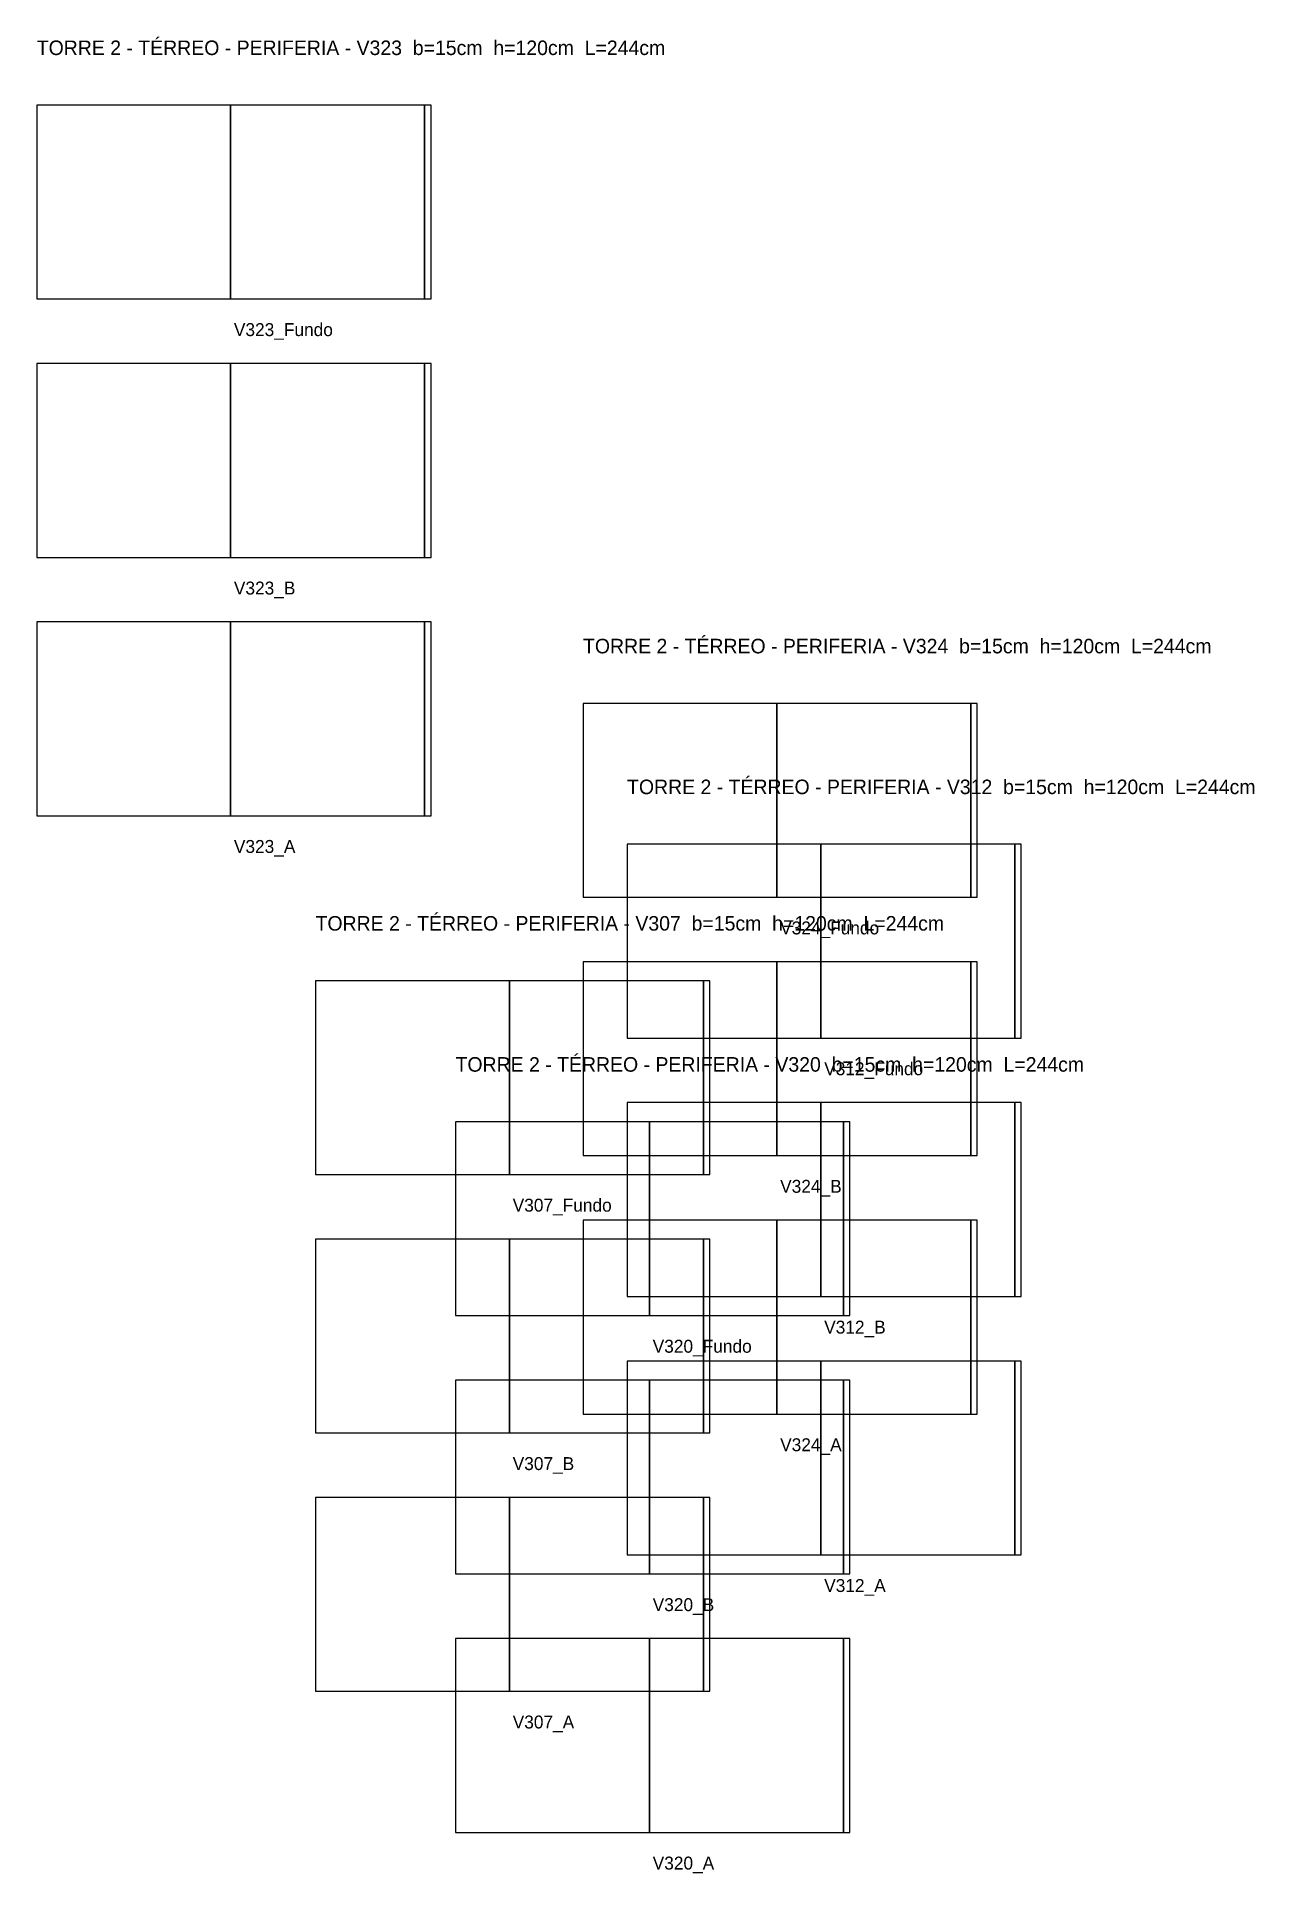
# Model space of a CAD drawing. Header units: metres. Extents: x 3517 to 9125, y 9611 to 11652.
# Drawn here: x 8372 to 9125, y 10167 to 11304 of the extents above; entities that cross this region are included whole.
import ezdxf

# ---------------------------------------------------------------- set-up
doc = ezdxf.new("R2010")
doc.units = ezdxf.units.M

msp = doc.modelspace()

# ---------------------------------------------------------------- texts
at = {"layer": 'NOMENCLATURA', "char_height": 9, "attachment_point": 1}
for s, insert in [('TORRE 2 - TÉRREO - PERIFERIA - V323  b=15cm  h=120cm  L=244cm', (8371.51, 11301.37)), ('TORRE 2 - TÉRREO - PERIFERIA - V324  b=15cm  h=120cm  L=244cm', (8709.57, 10930.93)), ('TORRE 2 - TÉRREO - PERIFERIA - V312  b=15cm  h=120cm  L=244cm', (8736.82, 10843.75)), ('TORRE 2 - TÉRREO - PERIFERIA - V307  b=15cm  h=120cm  L=244cm', (8544.05, 10759.26)), ('TORRE 2 - TÉRREO - PERIFERIA - V320  b=15cm  h=120cm  L=244cm', (8630.69, 10671.91))]:
    msp.add_mtext(s, dxfattribs=dict(at, insert=insert))
at = {"layer": 'Texto Secao', "char_height": 8, "attachment_point": 1}
for s, insert in [('V323_Fundo', (8493.51, 11126.37)), ('V323_B', (8493.51, 10966.37)), ('V323_A', (8493.51, 10806.37)), ('V324_Fundo', (8831.57, 10755.93)), ('V312_Fundo', (8858.82, 10668.75)), ('V324_B', (8831.57, 10595.93)), ('V307_Fundo', (8666.05, 10584.26)), ('V312_B', (8858.82, 10508.75)), ('V320_Fundo', (8752.69, 10496.91)), ('V324_A', (8831.57, 10435.93)), ('V307_B', (8666.05, 10424.26)), ('V312_A', (8858.82, 10348.75)), ('V320_B', (8752.69, 10336.91)), ('V307_A', (8666.05, 10264.26)), ('V320_A', (8752.69, 10176.91))]:
    msp.add_mtext(s, dxfattribs=dict(at, insert=insert))

# ---------------------------------------------------------------- linework, layer by layer
at = {"layer": 'Paineis'}
for points in [[(8371.51, 11141.37), (8491.51, 11141.37), (8491.51, 11261.37), (8371.51, 11261.37)], [(8491.51, 11141.37), (8611.51, 11141.37), (8611.51, 11261.37), (8491.51, 11261.37)], [(8611.51, 11141.37), (8615.51, 11141.37), (8615.51, 11261.37), (8611.51, 11261.37)], [(8371.51, 10981.37), (8491.51, 10981.37), (8491.51, 11101.37), (8371.51, 11101.37)], [(8491.51, 10981.37), (8611.51, 10981.37), (8611.51, 11101.37), (8491.51, 11101.37)], [(8611.51, 10981.37), (8615.51, 10981.37), (8615.51, 11101.37), (8611.51, 11101.37)], [(8371.51, 10821.37), (8491.51, 10821.37), (8491.51, 10941.37), (8371.51, 10941.37)], [(8491.51, 10821.37), (8611.51, 10821.37), (8611.51, 10941.37), (8491.51, 10941.37)], [(8611.51, 10821.37), (8615.51, 10821.37), (8615.51, 10941.37), (8611.51, 10941.37)], [(8709.57, 10770.93), (8829.57, 10770.93), (8829.57, 10890.93), (8709.57, 10890.93)], [(8829.57, 10770.93), (8949.57, 10770.93), (8949.57, 10890.93), (8829.57, 10890.93)], [(8949.57, 10770.93), (8953.57, 10770.93), (8953.57, 10890.93), (8949.57, 10890.93)], [(8736.82, 10683.75), (8856.82, 10683.75), (8856.82, 10803.75), (8736.82, 10803.75)], [(8856.82, 10683.75), (8976.82, 10683.75), (8976.82, 10803.75), (8856.82, 10803.75)], [(8976.82, 10683.75), (8980.82, 10683.75), (8980.82, 10803.75), (8976.82, 10803.75)], [(8709.57, 10610.93), (8829.57, 10610.93), (8829.57, 10730.93), (8709.57, 10730.93)], [(8829.57, 10610.93), (8949.57, 10610.93), (8949.57, 10730.93), (8829.57, 10730.93)], [(8949.57, 10610.93), (8953.57, 10610.93), (8953.57, 10730.93), (8949.57, 10730.93)], [(8544.05, 10599.26), (8664.05, 10599.26), (8664.05, 10719.26), (8544.05, 10719.26)], [(8664.05, 10599.26), (8784.05, 10599.26), (8784.05, 10719.26), (8664.05, 10719.26)], [(8784.05, 10599.26), (8788.05, 10599.26), (8788.05, 10719.26), (8784.05, 10719.26)], [(8736.82, 10523.75), (8856.82, 10523.75), (8856.82, 10643.75), (8736.82, 10643.75)], [(8856.82, 10523.75), (8976.82, 10523.75), (8976.82, 10643.75), (8856.82, 10643.75)], [(8976.82, 10523.75), (8980.82, 10523.75), (8980.82, 10643.75), (8976.82, 10643.75)], [(8630.69, 10511.91), (8750.69, 10511.91), (8750.69, 10631.91), (8630.69, 10631.91)], [(8750.69, 10511.91), (8870.69, 10511.91), (8870.69, 10631.91), (8750.69, 10631.91)], [(8870.69, 10511.91), (8874.69, 10511.91), (8874.69, 10631.91), (8870.69, 10631.91)], [(8709.57, 10450.93), (8829.57, 10450.93), (8829.57, 10570.93), (8709.57, 10570.93)], [(8829.57, 10450.93), (8949.57, 10450.93), (8949.57, 10570.93), (8829.57, 10570.93)], [(8949.57, 10450.93), (8953.57, 10450.93), (8953.57, 10570.93), (8949.57, 10570.93)], [(8544.05, 10439.26), (8664.05, 10439.26), (8664.05, 10559.26), (8544.05, 10559.26)], [(8664.05, 10439.26), (8784.05, 10439.26), (8784.05, 10559.26), (8664.05, 10559.26)], [(8784.05, 10439.26), (8788.05, 10439.26), (8788.05, 10559.26), (8784.05, 10559.26)], [(8736.82, 10363.75), (8856.82, 10363.75), (8856.82, 10483.75), (8736.82, 10483.75)], [(8856.82, 10363.75), (8976.82, 10363.75), (8976.82, 10483.75), (8856.82, 10483.75)], [(8976.82, 10363.75), (8980.82, 10363.75), (8980.82, 10483.75), (8976.82, 10483.75)], [(8630.69, 10351.91), (8750.69, 10351.91), (8750.69, 10471.91), (8630.69, 10471.91)], [(8750.69, 10351.91), (8870.69, 10351.91), (8870.69, 10471.91), (8750.69, 10471.91)], [(8870.69, 10351.91), (8874.69, 10351.91), (8874.69, 10471.91), (8870.69, 10471.91)], [(8544.05, 10279.26), (8664.05, 10279.26), (8664.05, 10399.26), (8544.05, 10399.26)], [(8664.05, 10279.26), (8784.05, 10279.26), (8784.05, 10399.26), (8664.05, 10399.26)], [(8784.05, 10279.26), (8788.05, 10279.26), (8788.05, 10399.26), (8784.05, 10399.26)], [(8630.69, 10191.91), (8750.69, 10191.91), (8750.69, 10311.91), (8630.69, 10311.91)], [(8750.69, 10191.91), (8870.69, 10191.91), (8870.69, 10311.91), (8750.69, 10311.91)], [(8870.69, 10191.91), (8874.69, 10191.91), (8874.69, 10311.91), (8870.69, 10311.91)]]:
    msp.add_lwpolyline(points, close=True, dxfattribs=at)

msp.set_redraw_order([(e.dxf.handle, doc.entitydb.next_handle()) for e in msp.query("TEXT MTEXT ATTDEF DIMENSION ARC_DIMENSION")])  # texts and dimensions are drawn at this point

doc.saveas('drawing.dxf')
